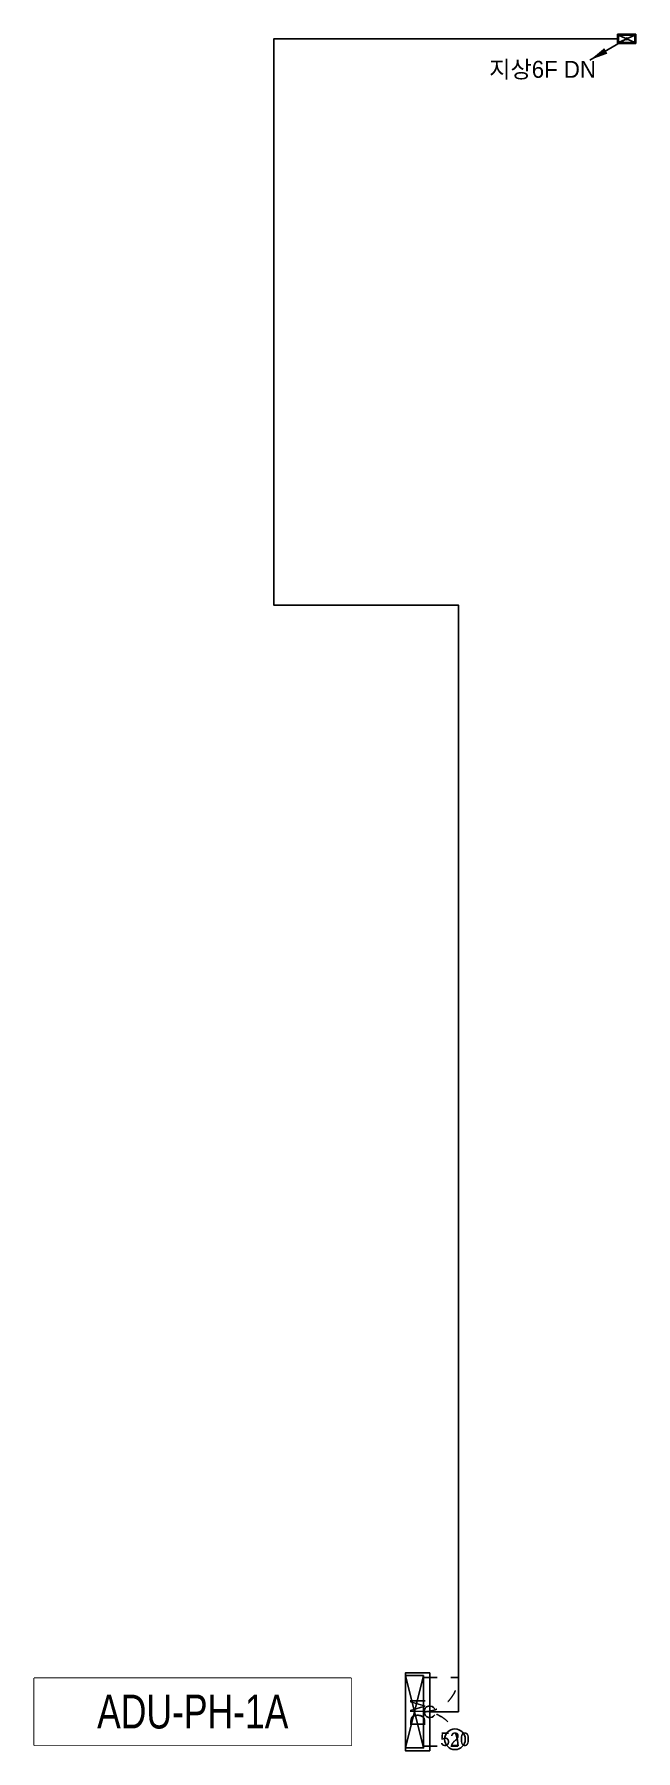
# Model space of a CAD drawing. Header units: millimetres. Extents: x 89450 to 753248, y -530175 to 1209785.
# Drawn here: x 167300 to 173949, y 1000225 to 1019205 of the extents above; entities that cross this region are included whole.
import ezdxf
from ezdxf.enums import TextEntityAlignment as Align

# ---------------------------------------------------------------- set-up
doc = ezdxf.new("R2010")
doc.units = ezdxf.units.MM
doc.header["$LTSCALE"] = 150
doc.linetypes.add('CONTINOUS', pattern=[0])
doc.linetypes.add('D1', pattern=[3, 1, -1, 1])
for name, color, linetype in [('------01 Motor Control Panel or Center', 4, 'Continuous'), ('-----29 Indicator', 1, 'Continuous'), ('-----99 EPMS CABLE DUCT', 4, 'Continuous'), ('-----99 EPMS CONDUIT', 4, 'Continuous'), ('-----99 EPMS DEVICE', 3, 'Continuous')]:
    doc.layers.add(name, color=color, linetype=linetype)
doc.styles.add('ELEC', font='')
doc.styles.get('ELEC').set_extended_font_data('Dotum')

msp = doc.modelspace()

# ---------------------------------------------------------------- texts
at = {"layer": '-----29 Indicator', "style": 'ELEC'}
msp.add_text('520', height=150, rotation=360, dxfattribs=at).set_placement((171951, 1000351), align=Align.MIDDLE_CENTER)
at = {"layer": '-----99 EPMS CABLE DUCT', "style": 'ELEC'}
msp.add_text('지상6F DN', height=187.7, dxfattribs=at).set_placement((172329, 1018724, 0))
at = {"layer": '-----99 EPMS DEVICE', "color": 2, "style": 'ELEC', "width": 0.9}
msp.add_text('DM', height=168, rotation=90, dxfattribs=at).set_placement((171539, 1000646), align=Align.MIDDLE)

# ---------------------------------------------------------------- blocks, each defined once
blk = doc.blocks.new('MCP_EQUIPMENT-2')
at = {"color": 161}
for p, q in [((200, 400), (0, -400)), ((200, -400), (0, 400))]:
    blk.add_line(p, q, dxfattribs=at)
at = {"color": 161, "linetype": 'D1'}
for p, q in [((200, 380), (580, 380)), ((200, -380), (580, -380))]:
    blk.add_line(p, q, dxfattribs=at)
at = {"color": 161}
blk.add_lwpolyline([(200, 400), (0, 400), (0, -400), (200, -400)], close=True, dxfattribs=at)
at = {"color": 161, "linetype": 'D1'}
for centre, start, end in [((200, 380), 270, 0), ((200, -380), 0, 90)]:
    blk.add_arc(centre, 380, start, end, dxfattribs=at)

# ---------------------------------------------------------------- linework, layer by layer
at = {"layer": '------01 Motor Control Panel or Center', "linetype": 'CONTINOUS'}
msp.add_lwpolyline([(170804, 1001025), (170804, 1000285), (167300, 1000285), (167300, 1001025)], close=True, dxfattribs=at)
at = {"layer": '-----29 Indicator'}
msp.add_circle((171951, 1000351), 114, dxfattribs=at)
at = {"layer": '-----99 EPMS CABLE DUCT'}
for p, q in [((173849, 1019155), (173443, 1018921)), ((173759, 1019195), (173939, 1019115)), ((173759, 1019115), (173939, 1019195))]:
    msp.add_line(p, q, dxfattribs=at)
at = {"layer": '-----99 EPMS CABLE DUCT', "elevation": 0}
msp.add_lwpolyline([(173443, 1018921, 0, 70, 0), (173619, 1019022, 40, 40, 0)], format="xyseb", dxfattribs=at)
for points in [[(173749, 1019205), (173949, 1019205), (173949, 1019105), (173749, 1019105)], [(173759, 1019195), (173939, 1019195), (173939, 1019115), (173759, 1019115)]]:
    msp.add_lwpolyline(points, close=True, dxfattribs=at)
at = {"layer": '-----99 EPMS CABLE DUCT'}
msp.add_circle((173849, 1019155), 10, dxfattribs=at)
at = {"layer": '-----99 EPMS CONDUIT'}
msp.add_line((171990, 1000655), (171673, 1000655), dxfattribs=at)
msp.add_arc((171673, 1000655), 63.8, 30, 330, dxfattribs=at)
at = {"layer": '-----99 EPMS DEVICE', "color": 2}
msp.add_lwpolyline([(171673, 1001085), (171673, 1000225), (171404, 1000225), (171404, 1001085)], close=True, dxfattribs=at)

# ---------------------------------------------------------------- block references
at = {"layer": '------01 Motor Control Panel or Center'}
msp.add_blockref('MCP_EQUIPMENT-2', (171404, 1000655), dxfattribs=at)

msp.set_redraw_order([(e.dxf.handle, doc.entitydb.next_handle()) for e in msp.query("TEXT MTEXT ATTDEF DIMENSION ARC_DIMENSION")])  # texts and dimensions are drawn at this point

# ---------------------------------------------------------------- next in the draw order: wipeouts: each hides what was drawn before it
at = {"color": 1}
msp.add_wipeout([(167300, 1001025), (170804, 1001025), (170804, 1000285), (167300, 1000285)], dxfattribs=at).dxf.layer = '------01 Motor Control Panel or Center'

# ---------------------------------------------------------------- next in the draw order: linework, layer by layer
at = {"layer": '-----99 EPMS CABLE DUCT', "elevation": 0}
msp.add_lwpolyline([(173749, 1019155), (169948, 1019155), (169948, 1012894), (171990, 1012894), (171990, 1000655)], dxfattribs=at)

# ---------------------------------------------------------------- next in the draw order: texts
at = {"layer": '------01 Motor Control Panel or Center', "linetype": 'CONTINOUS', "style": 'ELEC', "width": 0.8}
msp.add_text('ADU-PH-1A', height=375, dxfattribs=at).set_placement((169052, 1000655), align=Align.MIDDLE)

doc.saveas('drawing.dxf')
